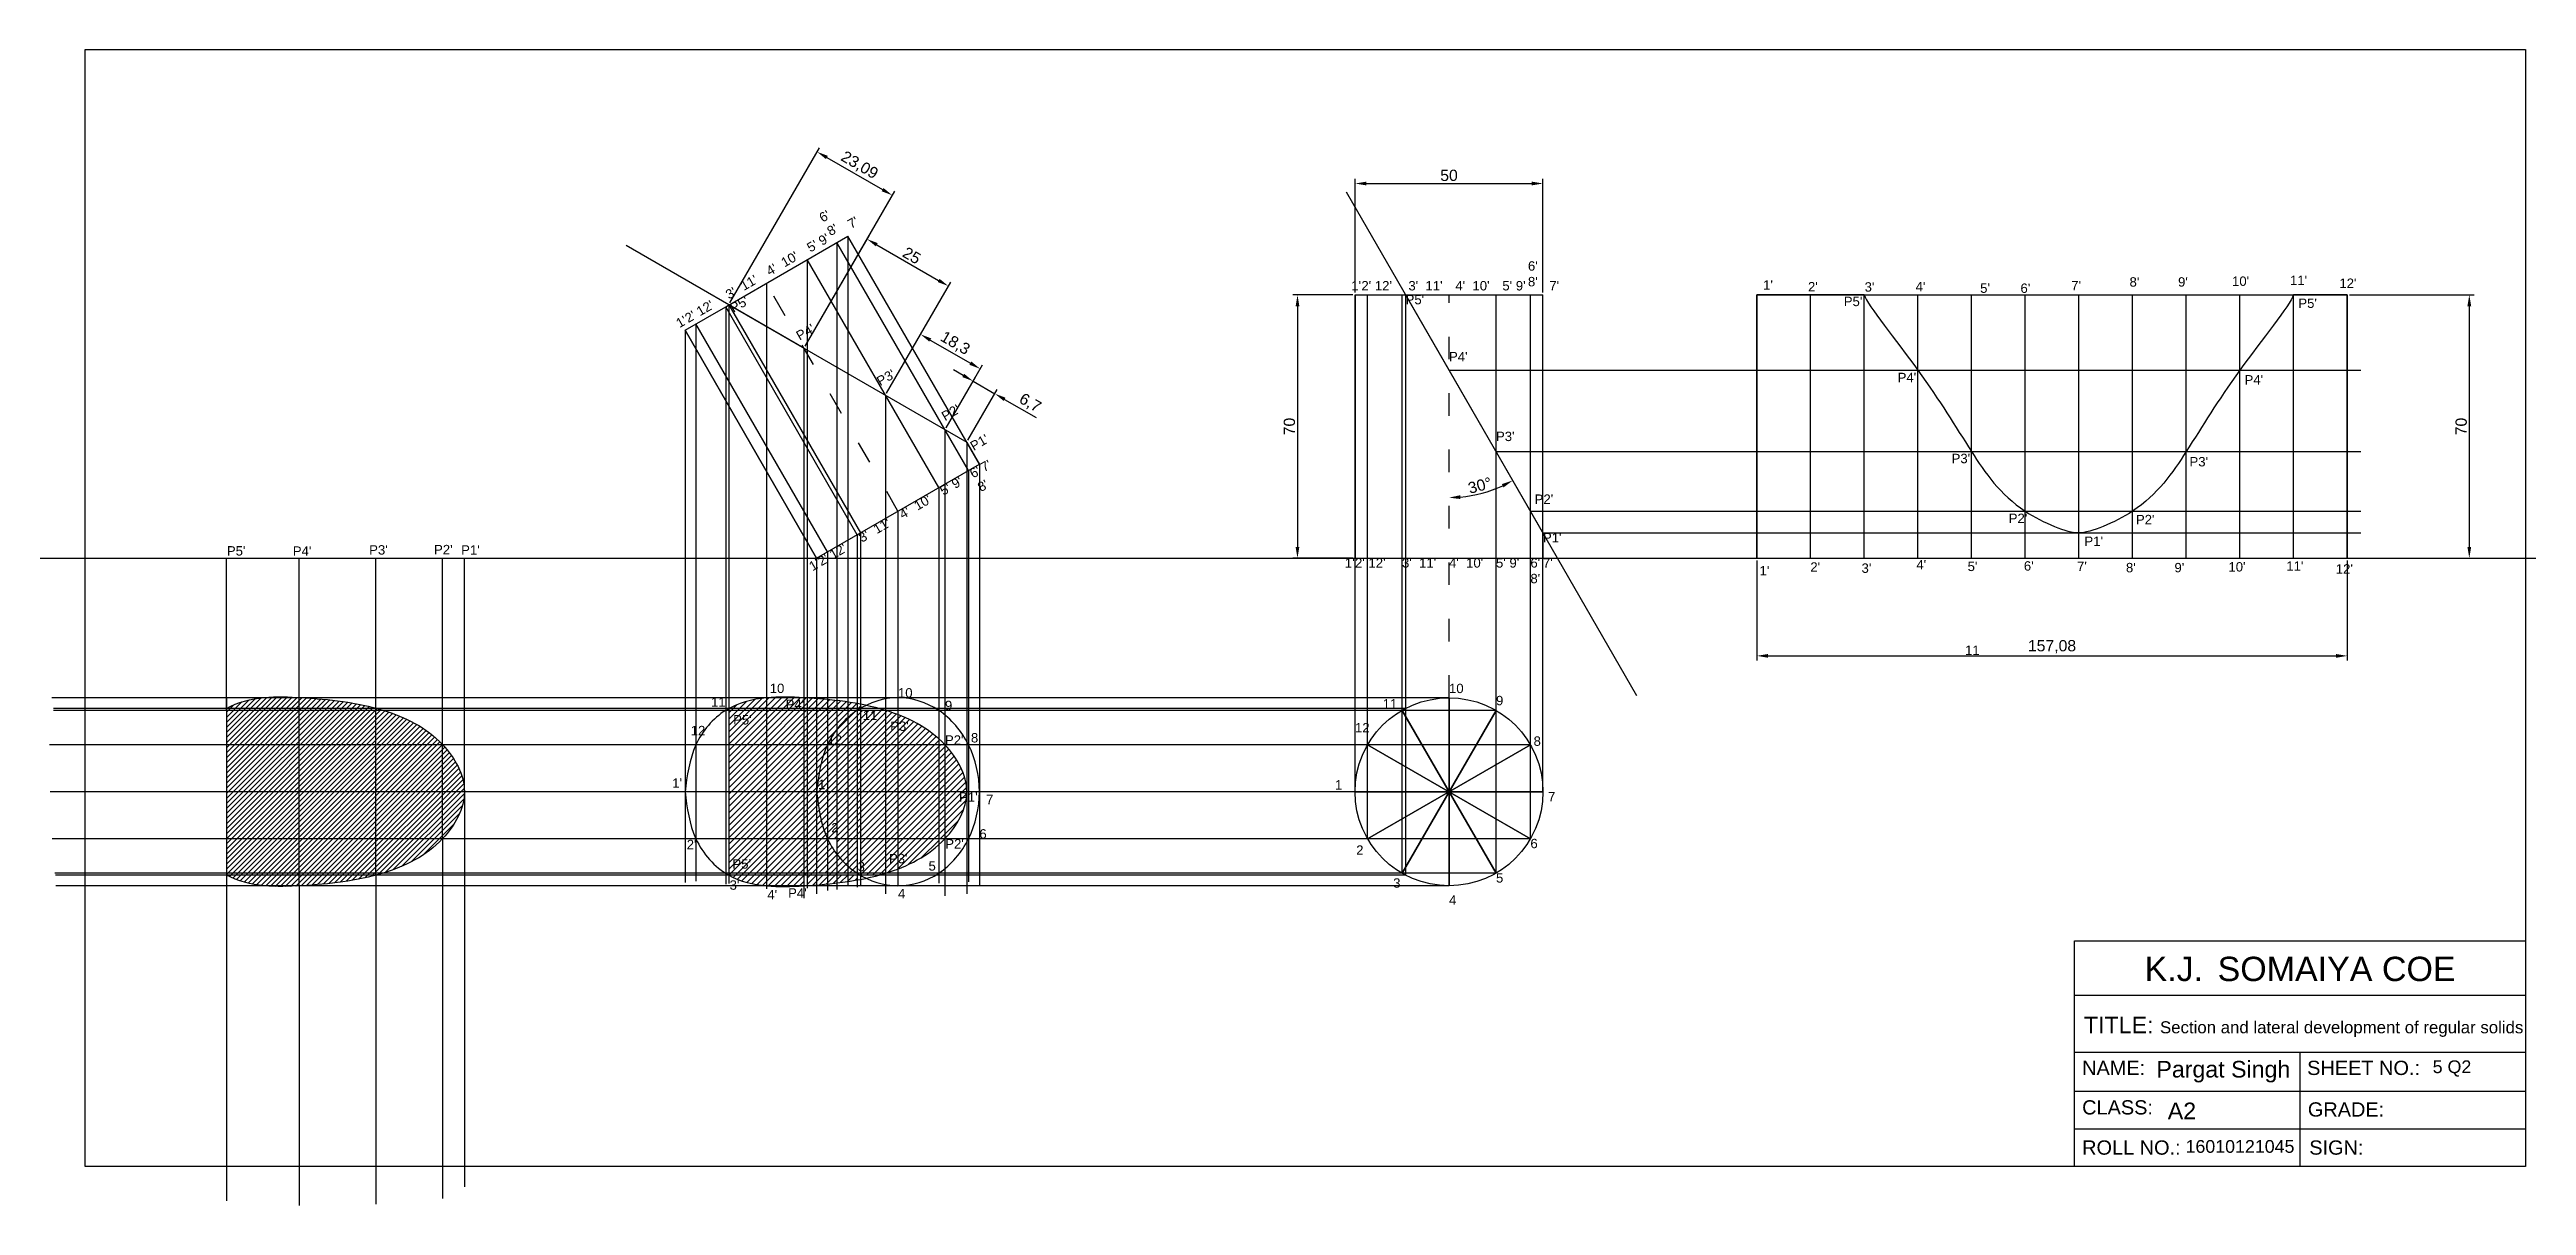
# Model space of a CAD drawing. Header units: millimetres. Extents: x 426 to 5565, y 1036 to 1343.
# Drawn here: x 1601 to 2260, y 1036 to 1343 of the extents above; entities that cross this region are included whole.
import ezdxf

# ---------------------------------------------------------------- set-up
doc = ezdxf.new("R2010")
doc.units = ezdxf.units.MM
doc.header["$LTSCALE"] = 0.5
doc.linetypes.add('ACAD_ISO03W100', pattern=[30, 12, -18])
doc.styles.get("Standard").update_dxf_attribs({"font": 'Arial.ttf'})
doc.dimstyles.new('ISO-25', dxfattribs={"dimtxt": 3, "dimasz": 3, "dimexe": 1.25, "dimexo": 0.625, "dimtad": 1, "dimtxsty": 'Standard', "dimcen": 2.5, "dimclrd": 5, "dimclrt": 3, "dimadec": 0, "dimazin": 0, "dimtfac": 1, "dimtmove": 0, "dimatfit": 3, "dimfxl": 1, "dimarcsym": 0})

msp = doc.modelspace()

# ---------------------------------------------------------------- texts
at = {"lineweight": 40, "char_height": 2.5, "attachment_point": 1, "rotation": 30}
for s, width, insert in [("6' 8'", 4.00081, (1805.013, 1299.114)), ("7'", 5.80127, (1812.57, 1297.408)), ("5' 9'", 7.65427, (1801.745, 1291.158)), ("4'  10'", 9.27932, (1790.92, 1284.908)), ("3'  11'", 10.56354, (1780.094, 1278.658)), ("1'", 8.79287, (1766.916, 1271.047)), ("2' 12'", 8.36695, (1769.269, 1272.408)), ("6' 8'", 3.34936, (1845.049, 1231.072)), ("7'", 5.80127, (1847.95, 1232.746)), ("5' 9'", 7.65427, (1837.124, 1226.496)), ("4'  10'", 9.27932, (1826.299, 1220.246)), ("3'  11'", 10.56354, (1815.474, 1213.996)), ("1'", 8.79287, (1802.296, 1206.386)), ("2' 12'", 8.36695, (1804.648, 1207.746))]:
    msp.add_mtext_dynamic_manual_height_columns(s, width=width, gutter_width=12.5, heights=[0], dxfattribs=dict(at, insert=insert))
at = {"lineweight": 40, "char_height": 2.5, "attachment_point": 1}
for s, width, insert in [("6' 8'", 4.00081, (1993.887, 1286.691)), ("1'", 8.79287, (1946.862, 1281.433)), ("2' 12'", 8.36695, (1949.579, 1281.434)), ("3'  11'", 10.56354, (1962.079, 1281.434)), ("4'  10'", 9.27932, (1974.579, 1281.434)), ("5' 9'", 7.65427, (1987.079, 1281.434)), ("7'", 5.80127, (1999.579, 1281.434)), ("1'", 8.79287, (2056.446, 1281.624)), ("2' ", 8.36695, (2068.375, 1281.153)), ("3'  ", 10.56354, (2083.451, 1281.11)), ("4' ", 9.27932, (2097.021, 1281.203)), ("5'", 7.65427, (2114.183, 1280.792)), ("6' ", 4.00081, (2124.912, 1280.778)), ("7'", 5.80127, (2138.412, 1281.478)), ("1'", 8.79287, (1945.171, 1207.745)), ("2' 12'", 8.36695, (1947.888, 1207.746)), ("3'  11'", 10.56354, (1960.388, 1207.746)), ("4'  10'", 9.27932, (1972.888, 1207.746)), ("5' 9'", 7.65427, (1985.388, 1207.746)), ("6' 8'", 3.34936, (1994.539, 1207.746)), ("7'", 5.80127, (1997.888, 1207.746)), ("2' ", 8.36695, (2069.008, 1206.654)), ("3'  ", 10.56354, (2082.629, 1206.346)), ("4' ", 9.27932, (2097.225, 1207.255)), ("5'", 7.65427, (2110.847, 1206.821)), ("6' ", 4.00081, (2125.807, 1206.94)), ("7'", 5.80127, (2139.971, 1206.846)), ("1'", 8.79287, (2055.491, 1205.67)), ('11', 5.15513, (2110.165, 1184.514)), ('10', 6.4602, (1972.888, 1174.364)), ('11', 5.15513, (1955.233, 1170.262)), ('9', 6.67754, (1985.388, 1171.141)), ('12', 3.34936, (1947.888, 1163.936)), ('8', 7.55503, (1995.388, 1160.356)), ('1', 5.35271, (1942.535, 1148.725)), ('7', 7.85598, (1999.253, 1145.619)), ('2', 4.79273, (1948.193, 1131.377)), ('6', 6.55596, (1994.539, 1133.135)), ('3', 5.58889, (1958.038, 1122.627)), ('5', 6.08036, (1985.388, 1123.984)), ('4', 5.88552, (1972.888, 1118.089))]:
    msp.add_mtext_dynamic_manual_height_columns(s, width=width, gutter_width=12.5, heights=[0], dxfattribs=dict(at, insert=insert))
at = {"attachment_point": 1}
for s, width, gutter_width, heights, insert, char_height in [("8'", 8.1348, 12.5, [0], (2153.923, 1282.443), 2.5), ("9'", 8.1348, 12.5, [0], (2166.83, 1282.443), 2.5), ("10'", 8.49344, 12.5, [0], (2181.19, 1282.65), 2.5), ("11'", 8.85208, 12.5, [0], (2196.594, 1282.857), 2.5), ("12'", 11.77634, 12.5, [0], (2209.753, 1282.098), 2.5), ("P5'", 11.54701, 12.5, [0], (1961.341, 1277.746), 2.5), ("P5'", 11.54701, 12.5, [0], (2077.903, 1277.266), 2.5), ("P5'", 11.54701, 12.5, [0], (2198.829, 1276.764), 2.5), ("P4'", 8.37708, 12.5, [0], (1972.888, 1262.583), 2.5), ("P4'", 8.37708, 12.5, [0], (2092.239, 1257.03), 2.5), ("P4'", 8.37708, 12.5, [0], (2184.519, 1256.415), 2.5), ("P3'", 9.15064, 12.5, [0], (1985.388, 1241.379), 2.5), ("P3'", 9.15064, 12.5, [0], (2106.596, 1235.501), 2.5), ("P3'", 9.15064, 12.5, [0], (2169.871, 1234.644), 2.5), ("P2'", 7.6823, 12.5, [0], (1995.675, 1224.682), 2.5), ("P2'", 7.6823, 12.5, [0], (2121.784, 1219.594), 2.5), ("P2'", 7.6823, 12.5, [0], (2155.631, 1219.261), 2.5), ("P1'", 9.17516, 12.5, [0], (1997.888, 1214.445), 2.5), ("P1'", 9.17516, 12.5, [0], (2141.921, 1213.5), 2.5), ("^I^IP5'", 8.59016, 12.5, [0], (1645.838, 1210.94), 2.5), ("P4'", 10.75031, 12.5, [0], (1665.308, 1210.878), 2.5), ("P3'", 9.69801, 12.5, [0], (1685.624, 1211.203), 2.5), ("P2'", 9.69801, 12.5, [0], (1702.888, 1211.282), 2.5), ("P1'", 7.59342, 12.5, [0], (1710.087, 1211.178), 2.5), ("8'", 8.1348, 12.5, [0], (2152.968, 1206.488), 2.5), ("9'", 8.1348, 12.5, [0], (2165.875, 1206.488), 2.5), ("10'", 8.49344, 12.5, [0], (2180.235, 1206.695), 2.5), ("11'", 8.85208, 12.5, [0], (2195.639, 1206.902), 2.5), ("12'", 11.77634, 12.5, [0], (2208.798, 1206.143), 2.5), ('\\pxi-3,l4,t4;K.J.^ISOMAIYA COE', 310.75554, 32.37, [0], (2151.447, 1101.78), 6.47407), ('TITLE: {\\H0.72352x;Section and lateral development of regular solids.}', 212.29529, 22.114, [0], (2141.771, 1085.844), 4.42282), ('NAME: ', 91.02097, 18.963, [0], (2141.315, 1074.127), 3.7925), ('Pargat Singh', 65.17126, 22.047, [0], (2161.076, 1074.076), 4.40933), ('SHEET NO.: ', 91.02097, 18.963, [0], (2201.17, 1074.127), 3.79254), ('5 Q2', 50.12098, 16.955, [4.448], (2234.569, 1074.221), 3.3911), ('CLASS: ', 91.02097, 18.963, [0], (2141.315, 1063.628), 3.7925), ('A2', 65.17126, 22.047, [0], (2164.099, 1062.999), 4.4093), ('GRADE: ', 91.02097, 18.963, [0], (2201.358, 1063.066), 3.7925), ('ROLL NO.: ', 91.02097, 18.963, [0], (2141.315, 1052.942), 3.7925), ('16010121045', 50.12098, 16.955, [0], (2168.815, 1053.035), 3.39106), ('SIGN: ', 91.02097, 18.963, [0], (2201.733, 1052.942), 3.7925)]:
    msp.add_mtext_dynamic_manual_height_columns(s, width=width, gutter_width=gutter_width, heights=heights, dxfattribs=dict(at, insert=insert, char_height=char_height))
at = {"char_height": 2.5, "attachment_point": 1, "rotation": 30}
for s, width, insert in [("P5'", 11.54701, (1781.299, 1275.095)), ("P4'", 8.37708, (1798.881, 1267.736)), ("P3'", 9.15064, (1820.308, 1255.623)), ("P2'", 7.6823, (1837.565, 1246.306)), ("P1'", 9.17516, (1845.187, 1238.384))]:
    msp.add_mtext_dynamic_manual_height_columns(s, width=width, gutter_width=12.5, heights=[0], dxfattribs=dict(at, insert=insert))
at = {"color": 3, "lineweight": 40, "char_height": 2.5, "attachment_point": 1}
for s, width, insert in [('10', 6.4602, (1792.186, 1174.394)), ('10', 6.4602, (1826.299, 1173.188)), ('11', 5.15513, (1776.576, 1170.736)), ('11', 5.15513, (1816.945, 1167.246)), ('9', 6.67754, (1838.799, 1169.838)), ('12', 3.34936, (1771.164, 1163.158)), ('12', 3.34936, (1807.549, 1160.645)), ('8', 7.55503, (1845.714, 1161.246)), ("1'", 8.79287, (1766.232, 1149.193)), ('1', 5.35271, (1805.047, 1148.83)), ('7', 7.85598, (1849.74, 1144.841)), ('2', 4.79273, (1808.558, 1137.328)), ('6', 6.55596, (1847.95, 1135.688)), ("2' ", 8.36695, (1770.102, 1132.867)), ('3', 5.58889, (1815.553, 1127.002)), ('5', 6.08036, (1834.426, 1127.182)), ("3'  ", 10.56354, (1781.51, 1122.09)), ("4' ", 9.27932, (1791.562, 1119.548)), ('4', 5.88552, (1826.294, 1119.804))]:
    msp.add_mtext_dynamic_manual_height_columns(s, width=width, gutter_width=12.5, heights=[0], dxfattribs=dict(at, insert=insert))
at = {"color": 3, "char_height": 2.5, "attachment_point": 1}
for s, width, insert in [("P4'", 8.37708, (1796.397, 1170.128)), ("P5'", 11.54701, (1782.439, 1166.029)), ("P3'", 9.15064, (1824.223, 1164.319)), ("P2'", 7.6823, (1838.799, 1160.645)), ("P1'", 9.17516, (1842.551, 1145.463)), ("P5'", 11.54701, (1782.257, 1127.689)), ("P3'", 9.15064, (1823.908, 1129.132)), ("P2'", 7.6823, (1838.889, 1133.046)), ("P4'", 8.37708, (1797.067, 1119.97))]:
    msp.add_mtext_dynamic_manual_height_columns(s, width=width, gutter_width=12.5, heights=[0], dxfattribs=dict(at, insert=insert))

# ---------------------------------------------------------------- blocks, each defined once
blk = doc.blocks.new('*U1')
blk.add_line((0, 0), (50, 0))
blk = doc.blocks.new('*U2')
at = {"color": 0, "linetype": 'ByBlock', "lineweight": -2, "transparency": 16777216}
for p, rotation in [((1960.39, 1123.98), 59.99999999999997), ((1985.39, 1123.98), 119.9999999999999), ((1985.39, 1167.29), 239.9999999999999), ((1960.39, 1167.29), 299.9999999999999), ((1972.89, 1120.63), 89.99999999999997), ((1972.89, 1170.63), 269.9999999999999), ((1951.24, 1133.13), 29.99999999999999), ((1994.54, 1133.13), 150), ((1994.54, 1158.13), 209.9999999999999), ((1951.24, 1158.13), 329.9999999999999), ((1997.89, 1145.63), 180)]:
    blk.add_blockref('*U1', p, dxfattribs=dict(at, rotation=rotation))
blk.add_blockref('*U1', (1947.89, 1145.63), dxfattribs=at)
blk = doc.blocks.new('*D3')
at = {"color": 5, "lineweight": -2, "transparency": 16777216}
blk.add_arc((1972.89, 1257.75), 33.9, 275.07176, 294.92824, dxfattribs=at)
at = {"color": 5, "transparency": 16777216}
for points in [[(1986.95, 1227.45), (1987.41, 1226.56), (1989.84, 1228.39)], [(1975.91, 1223.48), (1975.86, 1224.48), (1972.89, 1223.84)]]:
    blk.add_solid(points, dxfattribs=at)
at = {"layer": 'Defpoints', "color": 0, "transparency": 16777216}
for p in [(1972.89, 1277.75), (1972.89, 1257.75), (1978.78, 1224.36), (1972.89, 1207.75), (2022.89, 1171.14)]:
    blk.add_point(p, dxfattribs=at)
at = {"color": 3, "transparency": 16777216, "insert": (1981.1, 1227.08), "char_height": 3, "attachment_point": 5, "rotation": 15}
blk.add_mtext('30°', dxfattribs=at)
blk = doc.blocks.new('*D6')
at = {"color": 0, "lineweight": -2, "transparency": 16777216}
for p, q in [((2054.76, 1207.12), (2054.76, 1180.52)), ((2211.84, 1207.12), (2211.84, 1180.52))]:
    blk.add_line(p, q, dxfattribs=at)
at = {"color": 5, "lineweight": -2, "transparency": 16777216}
blk.add_line((2057.76, 1181.77), (2208.84, 1181.77), dxfattribs=at)
at = {"color": 5, "transparency": 16777216}
for points in [[(2057.76, 1182.27), (2057.76, 1181.27), (2054.76, 1181.77)], [(2208.84, 1182.27), (2208.84, 1181.27), (2211.84, 1181.77)]]:
    blk.add_solid(points, dxfattribs=at)
at = {"layer": 'Defpoints', "color": 0, "transparency": 16777216}
for p in [(2054.76, 1207.75), (2211.84, 1207.75), (2211.84, 1181.77)]:
    blk.add_point(p, dxfattribs=at)
at = {"color": 3, "transparency": 16777216, "insert": (2133.3, 1184.2), "char_height": 3, "attachment_point": 5}
blk.add_mtext('157,08', dxfattribs=at)
blk = doc.blocks.new('*D12')
at = {"color": 0, "lineweight": -2, "transparency": 16777216}
for p, q in [((1781.61, 1275.64), (1805.42, 1316.87)), ((1801.61, 1264.09), (1825.42, 1305.32))]:
    blk.add_line(p, q, dxfattribs=at)
at = {"color": 5, "lineweight": -2, "transparency": 16777216}
blk.add_line((1807.39, 1314.28), (1822.19, 1305.74), dxfattribs=at)
at = {"color": 5, "transparency": 16777216}
for points in [[(1807.64, 1314.72), (1807.14, 1313.85), (1804.79, 1315.78)], [(1822.44, 1306.17), (1821.94, 1305.3), (1824.79, 1304.24)]]:
    blk.add_solid(points, dxfattribs=at)
at = {"layer": 'Defpoints', "color": 0, "transparency": 16777216}
for p in [(1824.79, 1304.24), (1781.3, 1275.09), (1801.3, 1263.55)]:
    blk.add_point(p, dxfattribs=at)
at = {"color": 3, "transparency": 16777216, "insert": (1816, 1312.11), "char_height": 3, "attachment_point": 5, "rotation": 330}
blk.add_mtext('23,09', dxfattribs=at)
blk = doc.blocks.new('*D13')
at = {"color": 0, "lineweight": -2, "transparency": 16777216}
for p, q in [((1801.61, 1264.09), (1818.69, 1293.67)), ((1823.26, 1251.59), (1840.34, 1281.17))]:
    blk.add_line(p, q, dxfattribs=at)
at = {"color": 5, "lineweight": -2, "transparency": 16777216}
blk.add_line((1820.66, 1291.09), (1837.12, 1281.59), dxfattribs=at)
at = {"color": 5, "transparency": 16777216}
for points in [[(1820.91, 1291.52), (1820.41, 1290.66), (1818.07, 1292.59)], [(1837.37, 1282.02), (1836.87, 1281.16), (1839.72, 1280.09)]]:
    blk.add_solid(points, dxfattribs=at)
at = {"layer": 'Defpoints', "color": 0, "transparency": 16777216}
for p in [(1839.72, 1280.09), (1801.3, 1263.55), (1822.95, 1251.05)]:
    blk.add_point(p, dxfattribs=at)
at = {"color": 3, "transparency": 16777216, "insert": (1829.97, 1288.21), "char_height": 3, "attachment_point": 5, "rotation": 330}
blk.add_mtext('25', dxfattribs=at)
blk = doc.blocks.new('*D14')
at = {"color": 0, "lineweight": -2, "transparency": 16777216}
for p, q in [((1823.26, 1251.59), (1832.93, 1268.34)), ((1839.11, 1242.44), (1848.78, 1259.19))]:
    blk.add_line(p, q, dxfattribs=at)
at = {"color": 5, "lineweight": -2, "transparency": 16777216}
blk.add_line((1834.9, 1265.75), (1845.56, 1259.6), dxfattribs=at)
at = {"color": 5, "transparency": 16777216}
for points in [[(1835.15, 1266.19), (1834.65, 1265.32), (1832.31, 1267.25)], [(1845.81, 1260.04), (1845.31, 1259.17), (1848.16, 1258.1)]]:
    blk.add_solid(points, dxfattribs=at)
at = {"layer": 'Defpoints', "color": 0, "transparency": 16777216}
for p in [(1848.16, 1258.1), (1822.95, 1251.05), (1838.8, 1241.9)]:
    blk.add_point(p, dxfattribs=at)
at = {"color": 3, "transparency": 16777216, "insert": (1841.45, 1264.78), "char_height": 3, "attachment_point": 5, "rotation": 330}
blk.add_mtext('18,3', dxfattribs=at)
blk = doc.blocks.new('*D16')
at = {"color": 0, "lineweight": -2, "transparency": 16777216}
for p, q in [((1839.11, 1242.44), (1846.89, 1255.91)), ((1844.91, 1239.09), (1852.69, 1252.56))]:
    blk.add_line(p, q, dxfattribs=at)
at = {"color": 5, "lineweight": -2, "transparency": 16777216}
for p, q in [((1843.67, 1256.33), (1841.07, 1257.83)), ((1846.27, 1254.83), (1852.07, 1251.48)), ((1854.67, 1249.98), (1863.09, 1245.12))]:
    blk.add_line(p, q, dxfattribs=at)
at = {"color": 5, "transparency": 16777216}
for points in [[(1843.92, 1256.76), (1843.42, 1255.9), (1846.27, 1254.83)], [(1854.92, 1250.41), (1854.42, 1249.55), (1852.07, 1251.48)]]:
    blk.add_solid(points, dxfattribs=at)
at = {"layer": 'Defpoints', "color": 0, "transparency": 16777216}
for p in [(1852.07, 1251.48), (1838.8, 1241.9), (1844.6, 1238.55)]:
    blk.add_point(p, dxfattribs=at)
at = {"color": 3, "transparency": 16777216, "insert": (1861.39, 1248.9), "char_height": 3, "attachment_point": 5, "rotation": 330}
blk.add_mtext('6,7', dxfattribs=at)
blk = doc.blocks.new('*D20')
at = {"color": 0, "lineweight": -2, "transparency": 16777216}
for p, q in [((1947.26, 1277.75), (1931.33, 1277.75)), ((1947.26, 1207.74), (1931.33, 1207.74))]:
    blk.add_line(p, q, dxfattribs=at)
at = {"color": 5, "lineweight": -2, "transparency": 16777216}
blk.add_line((1932.58, 1274.75), (1932.58, 1210.74), dxfattribs=at)
at = {"color": 5, "transparency": 16777216}
for points in [[(1932.08, 1274.75), (1933.08, 1274.75), (1932.58, 1277.75)], [(1932.08, 1210.74), (1933.08, 1210.74), (1932.58, 1207.74)]]:
    blk.add_solid(points, dxfattribs=at)
at = {"layer": 'Defpoints', "color": 0, "transparency": 16777216}
for p in [(1947.89, 1277.75), (1932.58, 1207.74), (1947.89, 1207.74)]:
    blk.add_point(p, dxfattribs=at)
at = {"color": 3, "transparency": 16777216, "insert": (1930.43, 1242.75), "char_height": 3, "attachment_point": 5, "rotation": 90}
blk.add_mtext('70', dxfattribs=at)
blk = doc.blocks.new('*D21')
at = {"color": 0, "lineweight": -2, "transparency": 16777216}
for p, q in [((1947.89, 1278.37), (1947.89, 1308.61)), ((1997.89, 1278.37), (1997.89, 1308.61))]:
    blk.add_line(p, q, dxfattribs=at)
at = {"color": 5, "lineweight": -2, "transparency": 16777216}
blk.add_line((1950.89, 1307.36), (1994.89, 1307.36), dxfattribs=at)
at = {"color": 5, "transparency": 16777216}
for points in [[(1950.89, 1307.86), (1950.89, 1306.86), (1947.89, 1307.36)], [(1994.89, 1307.86), (1994.89, 1306.86), (1997.89, 1307.36)]]:
    blk.add_solid(points, dxfattribs=at)
at = {"layer": 'Defpoints', "color": 0, "transparency": 16777216}
for p in [(1997.89, 1307.36), (1947.89, 1277.75), (1997.89, 1277.75)]:
    blk.add_point(p, dxfattribs=at)
at = {"color": 3, "transparency": 16777216, "insert": (1972.89, 1309.52), "char_height": 3, "attachment_point": 5}
blk.add_mtext('50', dxfattribs=at)
blk = doc.blocks.new('*D22')
at = {"color": 0, "lineweight": -2, "transparency": 16777216}
for p, q in [((2212.46, 1277.75), (2245.56, 1277.75)), ((2212.46, 1207.75), (2245.56, 1207.75))]:
    blk.add_line(p, q, dxfattribs=at)
at = {"color": 5, "lineweight": -2, "transparency": 16777216}
blk.add_line((2244.31, 1274.75), (2244.31, 1210.75), dxfattribs=at)
at = {"color": 5, "transparency": 16777216}
for points in [[(2243.81, 1274.75), (2244.81, 1274.75), (2244.31, 1277.75)], [(2243.81, 1210.75), (2244.81, 1210.75), (2244.31, 1207.75)]]:
    blk.add_solid(points, dxfattribs=at)
at = {"layer": 'Defpoints', "color": 0, "transparency": 16777216}
for p in [(2211.84, 1277.75), (2211.84, 1207.75), (2244.31, 1207.75)]:
    blk.add_point(p, dxfattribs=at)
at = {"color": 3, "transparency": 16777216, "insert": (2242.15, 1242.75), "char_height": 3, "attachment_point": 5, "rotation": 90}
blk.add_mtext('70', dxfattribs=at)

# ---------------------------------------------------------------- dimensions: what is measured, and where the dimension line sits
for p1, p2, distance, picture, middle in [((1781.299, 1275.095), (1801.299, 1263.548), 46.983, '*D12', (1816.005, 1312.112)), ((1801.299, 1263.548), (1822.95, 1251.048), 33.533, '*D13', (1829.969, 1288.206)), ((1822.95, 1251.048), (1838.799, 1241.897), 18.714, '*D14', (1841.445, 1264.781)), ((1838.799, 1241.897), (1844.6, 1238.548), 14.935, '*D16', (1861.391, 1248.902))]:
    dim = msp.add_aligned_dim(p1=p1, p2=p2, distance=distance, dimstyle='ISO-25')
    dim.commit()
    dim.dimension.update_dxf_attribs({"geometry": picture, "text_midpoint": middle})
for base, p1, p2, picture, middle in [((1997.888, 1307.361), (1947.888, 1277.746), (1997.888, 1277.746), '*D21', (1972.888, 1309.518)), ((2211.835, 1181.768), (2054.755, 1207.746), (2211.835, 1207.746), '*D6', (2133.295, 1184.196))]:
    dim = msp.add_linear_dim(base=base, p1=p1, p2=p2, dimstyle='ISO-25')
    dim.commit()
    dim.dimension.update_dxf_attribs({"geometry": picture, "text_midpoint": middle})
for base, p1, p2, picture, middle in [((1932.582, 1207.745), (1947.888, 1277.746), (1947.888, 1207.745), '*D20', (1930.425, 1242.745)), ((2244.308, 1207.746), (2211.835, 1277.746), (2211.835, 1207.746), '*D22', (2242.152, 1242.746))]:
    dim = msp.add_linear_dim(base=base, p1=p1, p2=p2, angle=90, dimstyle='ISO-25')
    dim.commit()
    dim.dimension.update_dxf_attribs({"geometry": picture, "text_midpoint": middle})
dim = msp.add_angular_dim_2l(base=(1978.775, 1224.359), line1=((1972.888, 1207.746), (1972.888, 1277.746)), line2=((2022.888, 1171.144), (1972.888, 1257.746)), dimstyle='ISO-25')
dim.commit()
dim.dimension.update_dxf_attribs({"geometry": '*D3', "text_midpoint": (1981.104, 1227.084)})

# ---------------------------------------------------------------- hatches: boundary and pattern name
h = msp.add_hatch()
h.set_pattern_fill('ANSI31', color=256, scale=0.3)
edge = h.paths.add_edge_path()
edge.add_line((1667.046, 1170.635), (1657.327, 1170.635))
edge.add_spline(control_points=[(1657.327, 1170.635), (1653.964, 1170.271), (1650.589, 1169.431), (1647.668, 1167.808)], knot_values=[25.8969847, 25.8969847, 25.8969847, 25.8969847, 35.9294054, 35.9294054, 35.9294054, 35.9294054], degree=3, periodic=0)
edge.add_line((1647.668, 1167.808), (1667.046, 1167.808))
edge.add_line((1667.046, 1167.808), (1667.046, 1170.635))
edge = h.paths.add_edge_path()
edge.add_spline(control_points=[(1667.046, 1170.706), (1663.925, 1170.884), (1660.696, 1170.984), (1657.44, 1170.647), (1657.327, 1170.635)], knot_values=[35.9294054, 35.9294054, 35.9294054, 35.9294054, 45.3069759, 45.6464836, 45.6464836, 45.6464836, 45.6464836], degree=3, periodic=0)
edge.add_line((1657.327, 1170.635), (1667.046, 1170.635))
edge.add_line((1667.046, 1170.635), (1667.046, 1170.706))
edge = h.paths.add_edge_path()
edge.add_spline(control_points=[(1687.376, 1167.878), (1681.137, 1169.554), (1674.678, 1170.233), (1668.245, 1170.635)], knot_values=[46.8465241, 46.8465241, 46.8465241, 46.8465241, 66.1639329, 66.1639329, 66.1639329, 66.1639329], degree=3, periodic=0)
edge.add_line((1668.245, 1170.635), (1667.046, 1170.635))
edge.add_line((1667.046, 1170.635), (1667.046, 1167.808))
edge.add_line((1667.046, 1167.808), (1687.376, 1167.808))
edge.add_line((1687.376, 1167.808), (1687.376, 1167.878))
h.paths.add_polyline_path([(1667.046, 1167.808), (1647.668, 1167.808), (1647.668, 1167.285), (1667.046, 1167.285)])
h.paths.add_polyline_path([(1687.376, 1167.808), (1667.046, 1167.808), (1667.046, 1167.285), (1687.376, 1167.285)])
h.paths.add_polyline_path([(1667.046, 1167.285), (1647.668, 1167.285), (1647.668, 1158.135), (1667.046, 1158.135)])
h.paths.add_polyline_path([(1687.376, 1167.285), (1667.046, 1167.285), (1667.046, 1158.135), (1687.376, 1158.135)])
h.paths.add_polyline_path([(1667.046, 1158.135), (1647.668, 1158.135), (1647.668, 1145.635), (1667.046, 1145.635)])
h.paths.add_polyline_path([(1687.376, 1158.135), (1667.046, 1158.135), (1667.046, 1145.635), (1687.376, 1145.635)])
edge = h.paths.add_edge_path()
edge.add_spline(control_points=[(1705.135, 1158.205), (1700.825, 1162.759), (1695.242, 1165.497), (1689.434, 1167.285)], knot_values=[68.2968944, 68.2968944, 68.2968944, 68.2968944, 86.4315164, 86.4315164, 86.4315164, 86.4315164], degree=3, periodic=0)
edge.add_line((1689.434, 1167.285), (1687.376, 1167.285))
edge.add_line((1687.376, 1167.285), (1687.376, 1158.135))
edge.add_line((1687.376, 1158.135), (1705.135, 1158.135))
edge.add_line((1705.135, 1158.135), (1705.135, 1158.205))
h.paths.add_polyline_path([(1705.135, 1158.135), (1687.376, 1158.135), (1687.376, 1145.635), (1705.135, 1145.635)])
edge = h.paths.add_edge_path()
edge.add_spline(control_points=[(1689.434, 1167.285), (1689.395, 1167.297), (1688.797, 1167.481), (1688.197, 1167.654), (1687.633, 1167.808)], knot_values=[66.4293924, 66.4293924, 66.4293924, 66.4293924, 66.549196, 68.2968944, 68.2968944, 68.2968944, 68.2968944], degree=3, periodic=0)
edge.add_line((1687.633, 1167.808), (1687.376, 1167.808))
edge.add_line((1687.376, 1167.808), (1687.376, 1167.285))
edge.add_line((1687.376, 1167.285), (1689.434, 1167.285))
edge = h.paths.add_edge_path()
edge.add_spline(control_points=[(1689.203, 1123.984), (1689.241, 1123.996), (1695.13, 1125.791), (1700.797, 1128.552), (1705.135, 1133.135)], knot_values=[114.0863901, 114.0863901, 114.0863901, 114.0863901, 114.2068736, 132.4613, 132.4613, 132.4613, 132.4613], degree=3, periodic=0)
edge.add_line((1705.135, 1133.135), (1687.376, 1133.135))
edge.add_line((1687.376, 1133.135), (1687.376, 1123.984))
edge.add_line((1687.376, 1123.984), (1689.203, 1123.984))
h.paths.add_polyline_path([(1705.135, 1145.635), (1687.376, 1145.635), (1687.376, 1133.135), (1705.135, 1133.135)])
h.paths.add_polyline_path([(1687.376, 1145.635), (1667.046, 1145.635), (1667.046, 1133.135), (1687.376, 1133.135)])
h.paths.add_polyline_path([(1687.376, 1133.135), (1667.046, 1133.135), (1667.046, 1123.984), (1687.376, 1123.984)])
h.paths.add_polyline_path([(1667.046, 1145.635), (1647.668, 1145.635), (1647.668, 1133.135), (1667.046, 1133.135)])
h.paths.add_polyline_path([(1667.046, 1133.135), (1647.668, 1133.135), (1647.668, 1123.984), (1667.046, 1123.984)])
h.paths.add_polyline_path([(1667.046, 1123.984), (1647.668, 1123.984), (1647.668, 1123.461), (1667.046, 1123.461)])
h.paths.add_polyline_path([(1687.376, 1123.984), (1667.046, 1123.984), (1667.046, 1123.461), (1687.376, 1123.461)])
h.paths.add_polyline_path([(1667.046, 1120.635), (1668.252, 1120.705), (1669.458, 1120.782), (1670.665, 1120.867), (1671.871, 1120.961), (1673.077, 1121.065), (1674.282, 1121.18), (1675.485, 1121.307), (1676.687, 1121.447), (1677.887, 1121.6), (1679.085, 1121.77), (1680.28, 1121.955), (1681.473, 1122.157), (1682.661, 1122.377), (1683.846, 1122.617), (1685.027, 1122.877), (1686.204, 1123.158), (1687.376, 1123.461), (1667.046, 1123.461)])
h.paths.add_polyline_path([(1647.739, 1123.461), (1648.293, 1123.164), (1648.857, 1122.886), (1649.431, 1122.626), (1650.014, 1122.385), (1650.604, 1122.161), (1651.202, 1121.955), (1651.807, 1121.764), (1652.417, 1121.59), (1653.033, 1121.43), (1653.654, 1121.286), (1654.278, 1121.155), (1654.905, 1121.038), (1655.535, 1120.934), (1656.166, 1120.842), (1656.799, 1120.762), (1657.432, 1120.693), (1658.064, 1120.635), (1667.046, 1120.635), (1667.046, 1123.461)])
h.paths.add_polyline_path([(1705.135, 1133.137), (1705.306, 1133.318), (1705.755, 1133.813), (1706.193, 1134.321), (1706.618, 1134.841), (1707.031, 1135.373), (1707.429, 1135.916), (1707.812, 1136.469), (1708.178, 1137.032), (1708.527, 1137.604), (1708.857, 1138.184), (1709.168, 1138.772), (1709.457, 1139.366), (1709.725, 1139.968), (1709.97, 1140.575), (1710.19, 1141.188), (1710.386, 1141.805), (1710.555, 1142.426), (1710.697, 1143.05), (1710.81, 1143.677), (1710.894, 1144.306), (1710.947, 1144.936), (1710.969, 1145.567), (1710.969, 1145.545), (1710.969, 1145.635), (1705.135, 1145.635)])
h.paths.add_polyline_path([(1710.969, 1145.653), (1710.95, 1146.355), (1710.891, 1147.057), (1710.795, 1147.758), (1710.662, 1148.455), (1710.494, 1149.15), (1710.293, 1149.84), (1710.059, 1150.524), (1709.795, 1151.203), (1709.503, 1151.875), (1709.183, 1152.538), (1708.837, 1153.193), (1708.466, 1153.838), (1708.073, 1154.473), (1707.659, 1155.096), (1707.224, 1155.707), (1706.771, 1156.305), (1706.301, 1156.889), (1705.816, 1157.458), (1705.317, 1158.011), (1705.199, 1158.135), (1705.135, 1158.135), (1705.135, 1145.635), (1710.969, 1145.635)])
h = msp.add_hatch()
h.set_pattern_fill('ANSI31', color=256, scale=0.37)
h.paths.add_polyline_path([(1791.299, 1167.285), (1781.299, 1167.285), (1781.299, 1158.135), (1791.299, 1158.135)])
edge = h.paths.add_edge_path()
edge.add_spline(control_points=[(1791.299, 1170.635), (1787.825, 1170.291), (1784.319, 1169.451), (1781.299, 1167.773)], knot_values=[25.8969847, 25.8969847, 25.8969847, 25.8969847, 36.2689131, 36.2689131, 36.2689131, 36.2689131], degree=3, periodic=0)
edge.add_line((1781.299, 1167.773), (1781.299, 1167.285))
edge.add_line((1781.299, 1167.285), (1791.299, 1167.285))
edge.add_line((1791.299, 1167.285), (1791.299, 1170.635))
h.paths.add_polyline_path([(1801.299, 1167.285), (1791.299, 1167.285), (1791.299, 1158.135), (1801.299, 1158.135)])
h.paths.add_polyline_path([(1801.299, 1170.635), (1791.299, 1170.635), (1791.299, 1167.285), (1801.299, 1167.285)])
h.paths.add_polyline_path([(1781.545, 1162.164), (1787.733, 1162.164), (1787.733, 1167.316), (1781.545, 1167.316)], flags=9)
h.paths.add_polyline_path([(1795.503, 1166.262), (1801.692, 1166.262), (1801.692, 1171.414), (1795.503, 1171.414)], flags=9)
h = msp.add_hatch()
h.set_pattern_fill('ANSI31', color=256, scale=0.37)
h.paths.add_polyline_path([(1791.299, 1158.135), (1781.299, 1158.135), (1781.299, 1145.635), (1791.299, 1145.635)])
h.paths.add_polyline_path([(1801.299, 1158.135), (1791.299, 1158.135), (1791.299, 1145.635), (1801.299, 1145.635)])
h.paths.add_polyline_path([(1801.299, 1145.635), (1791.299, 1145.635), (1791.299, 1133.135), (1801.299, 1133.135)])
h.paths.add_polyline_path([(1791.299, 1145.635), (1781.299, 1145.635), (1781.299, 1133.135), (1791.299, 1133.135)])
edge = h.paths.add_edge_path()
edge.add_line((1791.299, 1133.135), (1781.299, 1133.135))
edge.add_line((1781.299, 1133.135), (1781.299, 1123.466))
edge.add_spline(control_points=[(1781.299, 1123.466), (1784.31, 1121.762), (1787.819, 1120.962), (1791.299, 1120.635)], knot_values=[0, 0, 0, 0, 10.3930437, 10.3930437, 10.3930437, 10.3930437], degree=3, periodic=0)
edge.add_line((1791.299, 1120.635), (1791.299, 1133.135))
edge = h.paths.add_edge_path()
edge.add_line((1801.299, 1133.135), (1791.299, 1133.135))
edge.add_line((1791.299, 1133.135), (1791.299, 1120.635))
edge.add_spline(control_points=[(1791.299, 1120.635), (1794.647, 1120.319), (1797.969, 1120.441), (1801.299, 1120.635)], knot_values=[0, 0, 0, 0, 10, 10, 10, 10], degree=3, periodic=0)
edge.add_line((1801.299, 1120.635), (1801.299, 1133.135))
edge = h.paths.add_edge_path()
edge.add_spline(control_points=[(1804.652, 1170.407), (1803.809, 1170.472), (1802.967, 1170.53), (1802.124, 1170.584)], knot_values=[47.0950277, 47.0950277, 47.0950277, 47.0950277, 49.6238959, 49.6238959, 49.6238959, 49.6238959], degree=3, periodic=0)
edge.add_line((1802.124, 1170.584), (1802.124, 1167.285))
edge.add_line((1802.124, 1167.285), (1804.652, 1167.285))
edge.add_line((1804.652, 1167.285), (1804.652, 1170.407))
h.paths.add_polyline_path([(1804.652, 1167.285), (1802.124, 1167.285), (1802.124, 1158.135), (1804.652, 1158.135)])
h.paths.add_polyline_path([(1807.549, 1167.285), (1804.652, 1167.285), (1804.652, 1158.135), (1807.549, 1158.135)])
edge = h.paths.add_edge_path()
edge.add_spline(control_points=[(1807.549, 1170.155), (1806.584, 1170.249), (1805.618, 1170.332), (1804.652, 1170.407)], knot_values=[49.6238959, 49.6238959, 49.6238959, 49.6238959, 52.5241883, 52.5241883, 52.5241883, 52.5241883], degree=3, periodic=0)
edge.add_line((1804.652, 1170.407), (1804.652, 1167.285))
edge.add_line((1804.652, 1167.285), (1807.549, 1167.285))
edge.add_line((1807.549, 1167.285), (1807.549, 1170.155))
edge = h.paths.add_edge_path()
edge.add_spline(control_points=[(1810.049, 1169.885), (1809.217, 1169.984), (1808.383, 1170.074), (1807.549, 1170.155)], knot_values=[52.5241883, 52.5241883, 52.5241883, 52.5241883, 55.0317633, 55.0317633, 55.0317633, 55.0317633], degree=3, periodic=0)
edge.add_line((1807.549, 1170.155), (1807.549, 1167.285))
edge.add_line((1807.549, 1167.285), (1810.049, 1167.285))
edge.add_line((1810.049, 1167.285), (1810.049, 1169.885))
edge = h.paths.add_edge_path()
edge.add_spline(control_points=[(1812.95, 1169.495), (1811.985, 1169.64), (1811.018, 1169.769), (1810.049, 1169.885)], knot_values=[55.0317633, 55.0317633, 55.0317633, 55.0317633, 57.9514742, 57.9514742, 57.9514742, 57.9514742], degree=3, periodic=0)
edge.add_line((1810.049, 1169.885), (1810.049, 1167.285))
edge.add_line((1810.049, 1167.285), (1812.95, 1167.285))
edge.add_line((1812.95, 1167.285), (1812.95, 1169.495))
edge = h.paths.add_edge_path()
edge.add_spline(control_points=[(1815.474, 1169.077), (1814.635, 1169.229), (1813.793, 1169.368), (1812.95, 1169.495)], knot_values=[57.9514742, 57.9514742, 57.9514742, 57.9514742, 60.505058, 60.505058, 60.505058, 60.505058], degree=3, periodic=0)
edge.add_line((1812.95, 1169.495), (1812.95, 1167.285))
edge.add_line((1812.95, 1167.285), (1815.474, 1167.285))
edge.add_line((1815.474, 1167.285), (1815.474, 1169.077))
edge = h.paths.add_edge_path()
edge.add_line((1812.95, 1167.285), (1810.049, 1167.285))
edge.add_line((1810.049, 1167.285), (1810.049, 1162.156))
edge.add_spline(control_points=[(1810.049, 1162.156), (1810.918, 1163.298), (1811.887, 1164.363), (1812.95, 1165.323)], knot_values=[17.5163347, 17.5163347, 17.5163347, 17.5163347, 21.7706002, 21.7706002, 21.7706002, 21.7706002], degree=3, periodic=0)
edge.add_line((1812.95, 1165.323), (1812.95, 1167.285))
h.paths.add_polyline_path([(1810.049, 1167.285), (1807.549, 1167.285), (1807.549, 1158.135), (1810.049, 1158.135)])
edge = h.paths.add_edge_path(flags=17)
edge.add_spline(control_points=[(1812.95, 1165.323), (1813.74, 1166.038), (1814.582, 1166.696), (1815.474, 1167.285)], knot_values=[21.7706002, 21.7706002, 21.7706002, 21.7706002, 24.9365167, 24.9365167, 24.9365167, 24.9365167], degree=3, periodic=0)
edge.add_line((1815.474, 1167.285), (1812.95, 1167.285))
edge.add_line((1812.95, 1167.285), (1812.95, 1165.323))
h.paths.add_polyline_path([(1807.549, 1158.135), (1804.652, 1158.135), (1804.652, 1145.635), (1807.549, 1145.635)])
h.paths.add_polyline_path([(1804.652, 1158.135), (1802.124, 1158.135), (1802.124, 1145.635), (1804.652, 1145.635)])
h.paths.add_polyline_path([(1802.124, 1158.135), (1801.299, 1158.135), (1801.299, 1145.635), (1802.124, 1145.635)])
h.paths.add_polyline_path([(1802.124, 1167.285), (1801.299, 1167.285), (1801.299, 1158.135), (1802.124, 1158.135)])
edge = h.paths.add_edge_path()
edge.add_spline(control_points=[(1802.124, 1170.584), (1801.849, 1170.601), (1801.574, 1170.618), (1801.299, 1170.635)], knot_values=[46.2689131, 46.2689131, 46.2689131, 46.2689131, 47.0950277, 47.0950277, 47.0950277, 47.0950277], degree=3, periodic=0)
edge.add_line((1801.299, 1170.635), (1801.299, 1167.285))
edge.add_line((1801.299, 1167.285), (1802.124, 1167.285))
edge.add_line((1802.124, 1167.285), (1802.124, 1170.584))
h.paths.add_polyline_path([(1802.124, 1145.635), (1801.299, 1145.635), (1801.299, 1133.135), (1802.124, 1133.135)])
h.paths.add_polyline_path([(1802.124, 1133.135), (1801.299, 1133.135), (1801.299, 1123.984), (1802.124, 1123.984)])
h.paths.add_polyline_path([(1804.652, 1133.135), (1802.124, 1133.135), (1802.124, 1123.984), (1804.652, 1123.984)])
h.paths.add_polyline_path([(1802.124, 1123.984), (1801.299, 1123.984), (1801.299, 1123.461), (1802.124, 1123.461)])
h.paths.add_polyline_path([(1804.652, 1123.984), (1802.124, 1123.984), (1802.124, 1123.461), (1804.652, 1123.461)])
h.paths.add_polyline_path([(1804.652, 1123.461), (1802.124, 1123.461), (1802.124, 1120.635), (1804.652, 1120.635)])
h.paths.add_polyline_path([(1807.549, 1133.135), (1804.652, 1133.135), (1804.652, 1123.984), (1807.549, 1123.984)])
edge = h.paths.add_edge_path()
edge.add_line((1810.049, 1123.461), (1807.549, 1123.461))
edge.add_line((1807.549, 1123.461), (1807.549, 1121.109))
edge.add_spline(control_points=[(1807.549, 1121.109), (1808.383, 1121.19), (1809.217, 1121.279), (1810.049, 1121.379)], knot_values=[145.4867489, 145.4867489, 145.4867489, 145.4867489, 147.9942954, 147.9942954, 147.9942954, 147.9942954], degree=3, periodic=0)
edge.add_line((1810.049, 1121.379), (1810.049, 1123.461))
h.paths.add_polyline_path([(1810.049, 1123.984), (1807.549, 1123.984), (1807.549, 1123.461), (1810.049, 1123.461)])
edge = h.paths.add_edge_path()
edge.add_line((1807.549, 1123.461), (1804.652, 1123.461))
edge.add_line((1804.652, 1123.461), (1804.652, 1120.858))
edge.add_spline(control_points=[(1804.652, 1120.858), (1805.618, 1120.932), (1806.584, 1121.015), (1807.549, 1121.109)], knot_values=[147.9942954, 147.9942954, 147.9942954, 147.9942954, 150.8944239, 150.8944239, 150.8944239, 150.8944239], degree=3, periodic=0)
edge.add_line((1807.549, 1121.109), (1807.549, 1123.461))
edge = h.paths.add_edge_path()
edge.add_spline(control_points=[(1810.049, 1129.113), (1809.092, 1130.371), (1808.256, 1131.723), (1807.549, 1133.135)], knot_values=[127.5577767, 127.5577767, 127.5577767, 127.5577767, 132.2427471, 132.2427471, 132.2427471, 132.2427471], degree=3, periodic=0)
edge.add_line((1807.549, 1133.135), (1807.549, 1123.984))
edge.add_line((1807.549, 1123.984), (1810.049, 1123.984))
edge.add_line((1810.049, 1123.984), (1810.049, 1129.113))
edge = h.paths.add_edge_path()
edge.add_spline(control_points=[(1812.95, 1125.946), (1811.887, 1126.907), (1810.918, 1127.971), (1810.049, 1129.113)], knot_values=[123.3035111, 123.3035111, 123.3035111, 123.3035111, 127.5577767, 127.5577767, 127.5577767, 127.5577767], degree=3, periodic=0)
edge.add_line((1810.049, 1129.113), (1810.049, 1123.984))
edge.add_line((1810.049, 1123.984), (1812.95, 1123.984))
edge.add_line((1812.95, 1123.984), (1812.95, 1125.946))
h.paths.add_polyline_path([(1815.474, 1133.135), (1812.95, 1133.135), (1812.95, 1123.984), (1815.474, 1123.984)])
h.paths.add_polyline_path([(1837.124, 1158.135), (1826.299, 1158.135), (1826.299, 1145.635), (1837.124, 1145.635)])
h.paths.add_polyline_path([(1822.95, 1167.285), (1816.299, 1167.285), (1816.299, 1158.135), (1822.95, 1158.135)])
edge = h.paths.add_edge_path()
edge.add_spline(control_points=[(1815.474, 1167.285), (1814.582, 1166.696), (1813.74, 1166.038), (1812.95, 1165.323)], knot_values=[21.7706002, 21.7706002, 21.7706002, 21.7706002, 24.9365167, 24.9365167, 24.9365167, 24.9365167], degree=3, periodic=0)
edge.add_line((1812.95, 1165.323), (1812.95, 1158.135))
edge.add_line((1812.95, 1158.135), (1815.474, 1158.135))
edge.add_line((1815.474, 1158.135), (1815.474, 1167.285))
h.paths.add_polyline_path([(1816.299, 1167.285), (1815.474, 1167.285), (1815.474, 1158.135), (1816.299, 1158.135)])
h.paths.add_polyline_path([(1815.474, 1158.135), (1812.95, 1158.135), (1812.95, 1145.635), (1815.474, 1145.635)])
h.paths.add_polyline_path([(1812.95, 1158.135), (1810.049, 1158.135), (1810.049, 1145.635), (1812.95, 1145.635)])
h.paths.add_polyline_path([(1810.049, 1158.135), (1807.549, 1158.135), (1807.549, 1145.635), (1810.049, 1145.635)])
h.paths.add_polyline_path([(1812.95, 1145.635), (1810.049, 1145.635), (1810.049, 1133.135), (1812.95, 1133.135)])
h.paths.add_polyline_path([(1810.049, 1145.635), (1807.549, 1145.635), (1807.549, 1133.135), (1810.049, 1133.135)])
h.paths.add_polyline_path([(1807.549, 1145.635), (1804.652, 1145.635), (1804.652, 1133.135), (1807.549, 1133.135)])
h.paths.add_polyline_path([(1804.652, 1145.635), (1802.124, 1145.635), (1802.124, 1133.135), (1804.652, 1133.135)])
h.paths.add_polyline_path([(1816.299, 1145.635), (1815.474, 1145.635), (1815.474, 1133.135), (1816.299, 1133.135)])
h.paths.add_polyline_path([(1816.299, 1158.135), (1815.474, 1158.135), (1815.474, 1145.635), (1816.299, 1145.635)])
h.paths.add_polyline_path([(1822.95, 1158.135), (1816.299, 1158.135), (1816.299, 1145.635), (1822.95, 1145.635)])
h.paths.add_polyline_path([(1826.299, 1158.135), (1822.95, 1158.135), (1822.95, 1145.635), (1826.299, 1145.635)])
h.paths.add_polyline_path([(1837.124, 1145.635), (1826.299, 1145.635), (1826.299, 1133.135), (1837.124, 1133.135)])
h.paths.add_polyline_path([(1838.799, 1158.135), (1837.124, 1158.135), (1837.124, 1145.635), (1838.799, 1145.635)])
h.paths.add_polyline_path([(1826.299, 1145.635), (1822.95, 1145.635), (1822.95, 1133.135), (1826.299, 1133.135)])
h.paths.add_polyline_path([(1822.95, 1145.635), (1816.299, 1145.635), (1816.299, 1133.135), (1822.95, 1133.135)])
h.paths.add_polyline_path([(1822.95, 1133.135), (1816.299, 1133.135), (1816.299, 1123.984), (1822.95, 1123.984)])
h.paths.add_polyline_path([(1838.799, 1145.635), (1837.124, 1145.635), (1837.124, 1133.135), (1838.799, 1133.135)])
h.paths.add_polyline_path([(1781.362, 1123.823), (1787.551, 1123.823), (1787.551, 1128.975), (1781.362, 1128.975)], flags=24)
h.paths.add_polyline_path([(1806.544, 1156.77), (1811.678, 1156.77), (1811.678, 1161.921), (1806.544, 1161.921)], flags=9)
h.paths.add_polyline_path([(1804.042, 1144.954), (1807.234, 1144.954), (1807.234, 1150.106), (1804.042, 1150.106)], flags=9)
h.paths.add_polyline_path([(1823.329, 1160.443), (1829.517, 1160.443), (1829.517, 1165.595), (1823.329, 1165.595)], flags=9)
h.paths.add_polyline_path([(1815.94, 1163.371), (1821.075, 1163.371), (1821.075, 1168.523), (1815.94, 1168.523)], flags=9)
h.paths.add_polyline_path([(1807.831, 1133.452), (1811.023, 1133.452), (1811.023, 1138.604), (1807.831, 1138.604)], flags=9)
h.paths.add_polyline_path([(1841.656, 1141.588), (1847.845, 1141.588), (1847.845, 1146.74), (1841.656, 1146.74)], flags=9)
h.paths.add_polyline_path([(1837.905, 1156.77), (1844.093, 1156.77), (1844.093, 1161.921), (1837.905, 1161.921)], flags=9)
h.paths.add_polyline_path([(1814.781, 1123.126), (1817.974, 1123.126), (1817.974, 1128.278), (1814.781, 1128.278)], flags=9)
h.paths.add_polyline_path([(1823.014, 1125.257), (1829.202, 1125.257), (1829.202, 1130.409), (1823.014, 1130.409)], flags=9)
h.paths.add_polyline_path([(1833.656, 1123.317), (1836.848, 1123.317), (1836.848, 1128.469), (1833.656, 1128.469)], flags=9)
h.paths.add_polyline_path([(1826.989, 1165.869), (1826.299, 1166.139), (1826.299, 1158.135), (1837.124, 1158.135), (1837.124, 1159.765), (1836.558, 1160.259), (1835.981, 1160.735), (1835.393, 1161.196), (1834.795, 1161.641), (1834.187, 1162.07), (1833.571, 1162.484), (1832.945, 1162.884), (1832.311, 1163.269), (1831.669, 1163.639), (1831.02, 1163.996), (1830.364, 1164.34), (1829.7, 1164.67), (1829.031, 1164.988), (1828.356, 1165.294), (1827.675, 1165.587)])
h.paths.add_polyline_path([(1826.299, 1166.139), (1825.635, 1166.387), (1824.968, 1166.626), (1824.298, 1166.855), (1823.625, 1167.074), (1822.95, 1167.285), (1822.95, 1158.135), (1826.299, 1158.135)])
h.paths.add_polyline_path([(1815.887, 1169.001), (1815.474, 1169.077), (1815.474, 1167.285), (1816.299, 1167.285), (1816.299, 1168.922)])
h.paths.add_polyline_path([(1815.474, 1120.635), (1815.474, 1122.188), (1814.634, 1122.04), (1813.793, 1121.9), (1812.95, 1121.769), (1811.984, 1121.629), (1811.017, 1121.499), (1810.049, 1121.379), (1810.049, 1120.635)], flags=0)
h.paths.add_polyline_path([(1810.049, 1121.379), (1811.017, 1121.499), (1811.984, 1121.629), (1812.95, 1121.769), (1813.793, 1121.9), (1814.634, 1122.04), (1815.474, 1122.188), (1815.474, 1123.461), (1810.049, 1123.461)])
h.paths.add_polyline_path([(1826.299, 1125.131), (1826.989, 1125.402), (1827.675, 1125.684), (1828.356, 1125.977), (1829.031, 1126.282), (1829.7, 1126.6), (1830.364, 1126.931), (1831.02, 1127.274), (1831.669, 1127.631), (1832.311, 1128.002), (1832.945, 1128.387), (1833.571, 1128.786), (1834.187, 1129.2), (1834.795, 1129.629), (1835.393, 1130.074), (1835.981, 1130.534), (1836.558, 1131.011), (1837.124, 1131.504), (1837.124, 1133.135), (1826.299, 1133.135)])
h.paths.add_polyline_path([(1825.635, 1124.883), (1826.299, 1125.131), (1826.299, 1133.135), (1822.95, 1133.135), (1822.95, 1123.984), (1823.625, 1124.195), (1824.298, 1124.415), (1824.968, 1124.645)])
h.paths.add_polyline_path([(1824.298, 1124.415), (1823.625, 1124.195), (1822.95, 1123.984), (1826.299, 1123.984), (1826.299, 1125.131), (1825.635, 1124.883), (1824.968, 1124.645)], flags=0)
h.paths.add_polyline_path([(1822.95, 1123.461), (1822.95, 1123.984), (1822.347, 1123.803), (1821.743, 1123.629), (1821.137, 1123.461)], flags=0)
h.paths.add_polyline_path([(1821.137, 1123.461), (1821.743, 1123.629), (1822.347, 1123.803), (1822.95, 1123.984), (1816.299, 1123.984), (1816.299, 1123.461)])
h.paths.add_polyline_path([(1822.95, 1123.461), (1822.95, 1123.984), (1822.347, 1123.803), (1821.743, 1123.629), (1821.137, 1123.461)], flags=0)
h.paths.add_polyline_path([(1844.6, 1145.635), (1844.593, 1146.045), (1844.573, 1146.456), (1844.539, 1146.866), (1844.492, 1147.275), (1844.432, 1147.684), (1844.36, 1148.092), (1844.276, 1148.499), (1844.179, 1148.904), (1844.072, 1149.309), (1843.953, 1149.711), (1843.823, 1150.112), (1843.682, 1150.511), (1843.531, 1150.908), (1843.37, 1151.303), (1843.199, 1151.695), (1843.019, 1152.084), (1842.83, 1152.471), (1842.632, 1152.855), (1842.425, 1153.236), (1842.21, 1153.613), (1841.987, 1153.987), (1841.756, 1154.357), (1841.518, 1154.723), (1841.273, 1155.085), (1841.021, 1155.443), (1840.763, 1155.797), (1840.498, 1156.146), (1840.228, 1156.49), (1839.952, 1156.83), (1839.671, 1157.164), (1839.385, 1157.493), (1839.094, 1157.817), (1838.799, 1158.135), (1838.799, 1145.635)])
h.paths.add_polyline_path([(1838.799, 1133.135), (1839.094, 1133.453), (1839.385, 1133.776), (1839.671, 1134.105), (1839.952, 1134.44), (1840.228, 1134.779), (1840.498, 1135.123), (1840.763, 1135.473), (1841.021, 1135.826), (1841.273, 1136.184), (1841.518, 1136.546), (1841.756, 1136.913), (1841.987, 1137.283), (1842.21, 1137.656), (1842.425, 1138.034), (1842.632, 1138.414), (1842.83, 1138.798), (1843.019, 1139.185), (1843.199, 1139.574), (1843.37, 1139.966), (1843.531, 1140.361), (1843.682, 1140.758), (1843.823, 1141.157), (1843.953, 1141.558), (1844.072, 1141.961), (1844.179, 1142.365), (1844.276, 1142.771), (1844.36, 1143.177), (1844.432, 1143.585), (1844.492, 1143.994), (1844.539, 1144.404), (1844.573, 1144.814), (1844.593, 1145.224), (1844.6, 1145.635), (1844.6, 1145.635), (1838.799, 1145.635)])
h = msp.add_hatch()
h.set_pattern_fill('ANSI31', color=256, scale=0.37)
edge = h.paths.add_edge_path()
edge.add_spline(control_points=[(1812.95, 1165.323), (1811.887, 1164.363), (1810.918, 1163.298), (1810.049, 1162.156)], knot_values=[17.5163347, 17.5163347, 17.5163347, 17.5163347, 21.7706002, 21.7706002, 21.7706002, 21.7706002], degree=3, periodic=0)
edge.add_line((1810.049, 1162.156), (1810.049, 1158.135))
edge.add_line((1810.049, 1158.135), (1812.95, 1158.135))
edge.add_line((1812.95, 1158.135), (1812.95, 1165.323))
edge = h.paths.add_edge_path()
edge.add_line((1812.95, 1133.135), (1810.049, 1133.135))
edge.add_line((1810.049, 1133.135), (1810.049, 1129.113))
edge.add_spline(control_points=[(1810.049, 1129.113), (1810.918, 1127.971), (1811.887, 1126.907), (1812.95, 1125.946)], knot_values=[123.3035111, 123.3035111, 123.3035111, 123.3035111, 127.5577767, 127.5577767, 127.5577767, 127.5577767], degree=3, periodic=0)
edge.add_line((1812.95, 1125.946), (1812.95, 1133.135))
h.paths.add_polyline_path([(1806.544, 1156.77), (1811.678, 1156.77), (1811.678, 1161.921), (1806.544, 1161.921)], flags=9)
h = msp.add_hatch()
h.set_pattern_fill('ANSI31', color=256, scale=0.37)
h.paths.add_polyline_path([(1812.95, 1133.135), (1815.474, 1133.135), (1815.474, 1145.635), (1812.95, 1145.635)])
edge = h.paths.add_edge_path()
edge.add_line((1812.95, 1133.135), (1810.049, 1133.135))
edge.add_line((1810.049, 1133.135), (1810.049, 1129.113))
edge.add_spline(control_points=[(1810.049, 1129.113), (1810.918, 1127.971), (1811.887, 1126.907), (1812.95, 1125.946)], knot_values=[123.3035111, 123.3035111, 123.3035111, 123.3035111, 127.5577767, 127.5577767, 127.5577767, 127.5577767], degree=3, periodic=0)
edge.add_line((1812.95, 1125.946), (1812.95, 1133.135))
h = msp.add_hatch()
h.set_pattern_fill('ANSI31', color=256, scale=0.3)
edge = h.paths.add_edge_path()
edge.add_spline(control_points=[(1658.064, 1120.635), (1661.07, 1120.382), (1664.056, 1120.47), (1667.046, 1120.635)], knot_values=[154.8713169, 154.8713169, 154.8713169, 154.8713169, 163.8543708, 163.8543708, 163.8543708, 163.8543708], degree=3, periodic=0)
edge.add_line((1667.046, 1120.635), (1658.064, 1120.635))

# ---------------------------------------------------------------- linework, layer by layer
for p, q in [((1972.888, 1257.746), (1945.594, 1305.021)), ((1780.474, 1274.618), (1812.95, 1293.368)), ((1810.049, 1291.693), (1810.049, 1207.002)), ((1847.95, 1232.746), (1812.95, 1293.368)), ((1812.95, 1293.368), (1812.95, 1207.746)), ((1801.299, 1263.548), (1754.024, 1290.842)), ((1802.124, 1287.118), (1802.124, 1207.746)), ((1947.888, 1145.635), (1947.888, 1277.746)), ((1960.388, 1277.746), (1997.888, 1277.746)), ((1997.888, 1145.635), (1997.888, 1277.746)), ((2054.755, 1207.746), (2054.755, 1277.746)), ((2054.755, 1277.746), (2211.835, 1277.746)), ((2069.035, 1207.746), (2069.035, 1277.746)), ((2083.315, 1207.746), (2083.315, 1277.746)), ((2097.595, 1207.746), (2097.595, 1277.746)), ((2111.875, 1207.746), (2111.875, 1277.746)), ((2126.155, 1207.746), (2126.155, 1277.746)), ((2140.435, 1207.746), (2140.435, 1277.746)), ((2154.715, 1207.746), (2154.715, 1277.746)), ((2168.995, 1207.746), (2168.995, 1277.746)), ((2168.995, 1207.746), (2168.995, 1277.746)), ((2168.995, 1207.746), (2168.995, 1277.746)), ((2183.275, 1207.746), (2183.275, 1277.746)), ((2197.555, 1207.746), (2197.555, 1277.746)), ((2211.835, 1277.746), (2211.835, 1207.746)), ((1804.648, 1207.746), (1769.648, 1268.368)), ((2022.888, 1171.144), (1972.888, 1257.746)), ((1847.95, 1232.746), (1847.95, 1207.746)), ((1837.124, 1226.496), (1837.124, 1207.746)), ((1845.049, 1231.072), (1845.049, 1207.746)), ((1826.299, 1220.246), (1826.299, 1207.746)), ((1815.474, 1213.996), (1815.474, 1207.746)), ((1816.299, 1214.473), (1816.299, 1207.746)), ((425.842, 1207.746), (5565.196, 1207.746)), ((1804.652, 1207.746), (1804.652, 1203.885)), ((1807.549, 1209.421), (1807.549, 1205.558)), ((2054.755, 1207.746), (2211.835, 1207.746)), ((1647.668, 1167.285), (1647.668, 1170.635)), ((1826.299, 1121.241), (1826.299, 1120.635)), ((1985.388, 1123.984), (1958.317, 1123.984)), ((2259.281, 1091.459), (2139.281, 1091.459)), ((2139.281, 1065.977), (2139.281, 1076.403)), ((2139.281, 1076.403), (2259.281, 1076.403)), ((2199.281, 1045.977), (2199.281, 1076.403)), ((2259.281, 1065.977), (2139.281, 1065.977)), ((2139.281, 1045.977), (2139.281, 1055.977)), ((2139.281, 1055.977), (2259.281, 1055.977))]:
    msp.add_line(p, q)
at = {"color": 40, "true_color": 0xf8d731}
for p, q in [((1845.049, 1231.072), (1810.049, 1291.693)), ((1837.124, 1226.496), (1802.124, 1287.118)), ((1815.474, 1213.996), (1780.474, 1274.618)), ((1781.299, 1275.095), (1816.299, 1214.473)), ((1951.238, 1133.135), (1951.238, 1277.746)), ((1960.388, 1123.984), (1960.388, 1277.746)), ((1961.341, 1277.746), (1961.341, 1123.461)), ((1985.388, 1123.984), (1985.388, 1277.746)), ((1994.539, 1133.135), (1994.539, 1277.746)), ((1807.549, 1209.421), (1772.549, 1270.043))]:
    msp.add_line(p, q, dxfattribs=at)
at = {"color": 40, "linetype": 'ACAD_ISO03W100', "true_color": 0xf8d731}
for p, q in [((1826.299, 1220.246), (1791.299, 1280.868)), ((1972.888, 1170.635), (1972.888, 1277.746))]:
    msp.add_line(p, q, dxfattribs=at)
at = {"color": 4}
for p, q in [((1791.299, 1280.868), (1791.299, 1207.746)), ((1780.474, 1274.618), (1780.474, 1207.746)), ((1781.299, 1275.095), (1781.299, 1207.746)), ((1769.648, 1268.368), (1769.648, 1207.746)), ((1772.549, 1270.043), (1772.549, 1207.746)), ((1801.299, 1263.548), (1801.299, 1117.35)), ((1972.888, 1257.746), (2215.439, 1257.746)), ((1822.95, 1251.048), (1822.95, 1118.52)), ((1838.799, 1241.897), (1838.799, 1118.005)), ((1844.6, 1238.548), (1844.6, 1118.546)), ((1985.388, 1236.096), (2215.439, 1236.096)), ((1994.539, 1220.246), (2215.439, 1220.246)), ((1997.888, 1214.445), (2215.439, 1214.445)), ((1769.648, 1207.746), (1769.648, 1121.517)), ((1772.549, 1207.746), (1772.549, 1121.862)), ((1780.474, 1207.746), (1780.474, 1121.062)), ((1781.299, 1207.746), (1781.299, 1121.261)), ((1791.299, 1207.746), (1791.299, 1119.788)), ((1802.124, 1207.746), (1802.124, 1120.038)), ((1810.049, 1207.002), (1810.049, 1119.679)), ((1812.95, 1207.746), (1812.95, 1120.711)), ((1815.474, 1207.746), (1815.474, 1120.3)), ((1816.299, 1207.746), (1816.299, 1120.835)), ((1826.299, 1207.746), (1826.299, 1121.241)), ((1837.124, 1207.746), (1837.124, 1121.35)), ((1845.049, 1207.746), (1845.049, 1121.678)), ((1847.95, 1207.746), (1847.95, 1120.654)), ((1804.652, 1203.885), (1804.652, 1118.506)), ((1807.549, 1205.558), (1807.549, 1119.351)), ((1961.341, 1167.808), (1755.905, 1167.808)), ((1972.888, 1170.635), (1756.044, 1170.635)), ((1985.388, 1167.285), (1757.381, 1167.285)), ((1994.539, 1158.135), (1757.951, 1158.135)), ((1947.888, 1145.635), (1757.029, 1145.635)), ((1994.539, 1133.135), (1734.478, 1133.135)), ((1972.888, 1120.635), (1725.902, 1120.635)), ((1961.341, 1123.461), (1732.3, 1123.461)), ((1960.388, 1123.984), (1734.037, 1123.984))]:
    msp.add_line(p, q, dxfattribs=at)
at = {"lineweight": 30, "transparency": 33554687}
for p, q in [((1769.648, 1268.368), (1780.474, 1274.618)), ((1947.888, 1277.746), (1960.388, 1277.746)), ((1947.888, 1277.746), (1947.888, 1207.746)), ((1769.648, 1268.368), (1804.648, 1207.746)), ((1804.648, 1207.746), (1847.95, 1232.746)), ((1947.888, 1207.746), (1997.888, 1207.746))]:
    msp.add_line(p, q, dxfattribs=at)
at = {"lineweight": 30}
for p, q in [((1780.474, 1274.618), (1781.299, 1275.095)), ((1781.299, 1275.095), (1844.6, 1238.548)), ((1960.388, 1277.746), (1961.341, 1277.746)), ((1961.341, 1277.746), (1997.888, 1214.445)), ((2083.315, 1277.746), (2054.755, 1277.746)), ((2054.755, 1277.746), (2054.755, 1207.746)), ((2211.835, 1277.746), (2197.555, 1277.746)), ((2211.835, 1207.746), (2211.835, 1277.746)), ((1844.6, 1238.548), (1847.95, 1232.746)), ((1997.888, 1214.445), (1997.888, 1207.746)), ((2054.755, 1207.746), (2211.835, 1207.746)), ((1647.668, 1167.808), (1647.668, 1123.501)), ((1781.299, 1167.773), (1781.299, 1123.466))]:
    msp.add_line(p, q, dxfattribs=at)
at = {"color": 1}
for p, q in [((1647.668, 1170.635), (1647.668, 1207.746)), ((1667.046, 1170.635), (1667.046, 1207.746)), ((1687.376, 1170.635), (1687.376, 1207.746)), ((1705.135, 1170.635), (1705.135, 1207.746)), ((1710.969, 1170.635), (1710.969, 1207.746)), ((1756.044, 1170.635), (1601.235, 1170.635)), ((1755.905, 1167.808), (1601.627, 1167.808)), ((1757.381, 1167.285), (1601.643, 1167.285)), ((1757.951, 1158.135), (1600.595, 1158.135)), ((1757.029, 1145.635), (1600.738, 1145.635)), ((1734.478, 1133.135), (1601.279, 1133.135)), ((1734.037, 1123.984), (1602.031, 1123.984)), ((1732.3, 1123.461), (1602.2, 1123.461)), ((1725.902, 1120.635), (1602.234, 1120.635)), ((1647.668, 1120.635), (1647.668, 1036.881)), ((1667.046, 1120.635), (1667.046, 1035.653)), ((1687.376, 1120.635), (1687.376, 1035.96)), ((1705.135, 1120.635), (1705.135, 1037.496)), ((1710.969, 1120.635), (1710.969, 1040.57))]:
    msp.add_line(p, q, dxfattribs=at)
at = {"color": 3}
for p, q in [((1647.668, 1207.746), (1710.969, 1207.746)), ((1647.668, 1170.635), (1647.668, 1120.635)), ((1667.046, 1120.635), (1667.046, 1170.635)), ((1687.376, 1123.461), (1687.376, 1170.635)), ((1705.135, 1133.135), (1705.135, 1170.635)), ((1710.969, 1145.635), (1710.969, 1170.635)), ((1710.969, 1145.705), (1710.969, 1120.635)), ((1705.135, 1133.135), (1705.135, 1120.635)), ((1687.376, 1123.461), (1687.376, 1120.635))]:
    msp.add_line(p, q, dxfattribs=at)
for points in [[(1610.029, 1342.977), (2259.281, 1342.977), (2259.281, 1045.977), (1610.029, 1045.977)], [(2259.281, 1045.977), (2139.281, 1045.977), (2139.281, 1105.977), (2259.281, 1105.977)]]:
    msp.add_lwpolyline(points, close=True)
msp.add_circle((1972.888, 1145.635), 25)
at = {"lineweight": 30}
for points, knots in [([(2083.315, 1277.746), (2084.236, 1275.098), (2099.959, 1255.618), (2110.665, 1237.544), (2122.315, 1220.495), (2137.274, 1214.54), (2140.435, 1214.445)], [0, 0, 0, 0, 24.5747513, 50.5106029, 71.8441626, 87.2575702, 87.2575702, 87.2575702, 87.2575702]), ([(2197.555, 1277.746), (2196.634, 1275.098), (2180.912, 1255.618), (2170.205, 1237.544), (2158.556, 1220.495), (2142.573, 1214.132), (2139.487, 1214.478), (2139.132, 1214.587)], [0, 0, 0, 0, 24.5747513, 50.5106029, 71.8441626, 87.2575702, 89.7718161, 89.7718161, 89.7718161, 89.7718161]), ([(1647.668, 1167.808), (1650.688, 1169.486), (1657.574, 1171.137), (1671.613, 1170.582), (1688.427, 1168.825), (1705.075, 1160.701), (1713.501, 1145.67), (1705.075, 1130.638), (1688.427, 1122.519), (1671.615, 1120.741), (1657.564, 1120.229), (1650.679, 1121.797), (1647.668, 1123.501)], [25.8969847, 25.8969847, 25.8969847, 25.8969847, 36.2689131, 46.2689131, 68.1770907, 86.4783609, 100.2589536, 114.0395463, 132.3408165, 154.2489941, 164.2489941, 174.6420378, 174.6420378, 174.6420378, 174.6420378])]:
    msp.add_open_spline(points, degree=3, knots=knots, dxfattribs=at)
for points in [[(1769.648, 1145.635), (1772.549, 1158.135), (1780.474, 1167.285), (1791.299, 1170.635), (1801.299, 1170.635), (1822.95, 1167.285), (1838.799, 1158.135), (1844.6, 1145.635), (1838.799, 1133.135), (1822.95, 1123.984), (1801.299, 1120.635), (1791.299, 1120.635), (1781.299, 1123.466), (1772.549, 1133.135), (1769.648, 1145.635)], [(1804.652, 1145.635), (1807.549, 1158.135), (1815.474, 1167.285), (1826.299, 1170.635), (1837.124, 1167.285), (1845.049, 1158.135), (1847.95, 1145.635), (1845.049, 1133.135), (1837.124, 1123.984), (1826.299, 1120.635), (1815.474, 1123.984), (1807.549, 1133.135), (1804.652, 1145.635)]]:
    msp.add_spline(points, degree=3, dxfattribs=at)
for points in [[(1679.319, 1145.67), (1679.319, 1145.67), (1679.319, 1145.67), (1679.319, 1145.67)], [(1812.95, 1145.635), (1812.95, 1145.635), (1812.95, 1145.635), (1812.95, 1145.635)]]:
    msp.add_open_spline(points, degree=3, dxfattribs=at)

# ---------------------------------------------------------------- block references
at = {"color": 40, "true_color": 0xf8d731}
msp.add_blockref('*U2', (0, 0), dxfattribs=at)

msp.set_redraw_order([(e.dxf.handle, doc.entitydb.next_handle()) for e in msp.query("TEXT MTEXT ATTDEF DIMENSION ARC_DIMENSION")])  # texts and dimensions are drawn at this point

doc.saveas('drawing.dxf')
